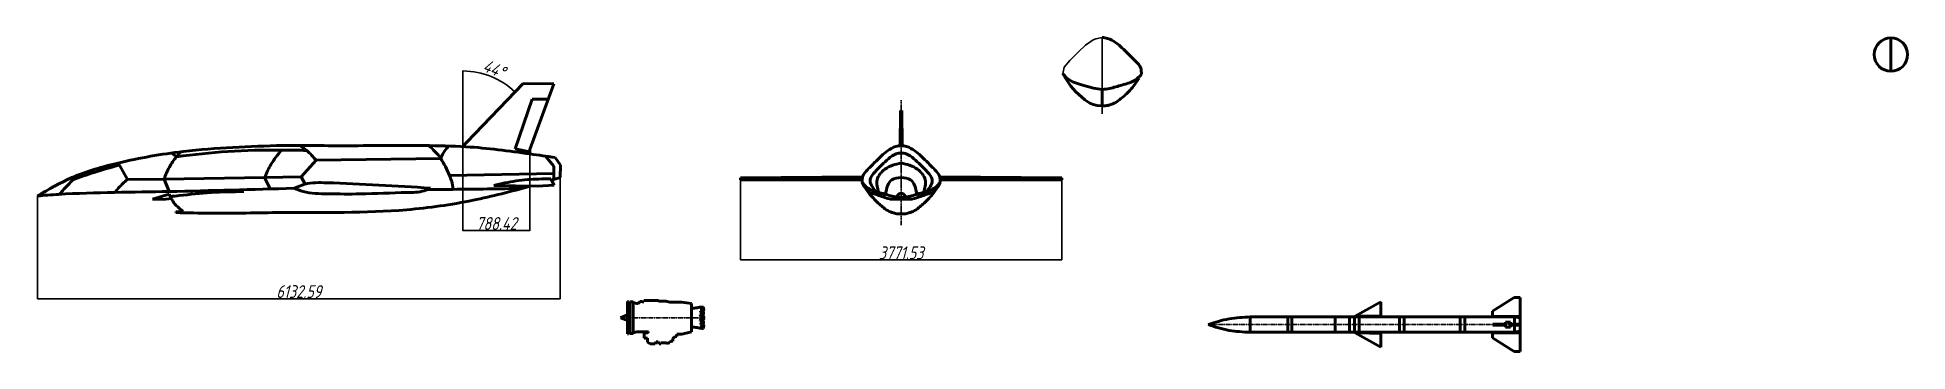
# Model space of a CAD drawing. Header units: millimetres. Extents: x 39448 to 107938, y 20141 to 52370.
# Drawn here: x 45102 to 67040, y 27525 to 31207 of the extents above; entities that cross this region are included whole.
import ezdxf

# ---------------------------------------------------------------- set-up
doc = ezdxf.new("R2010")
doc.units = ezdxf.units.MM
doc.linetypes.add('CENTER', pattern=[2, 1.25, -0.25, 0.25, -0.25])
for name, color, linetype, lineweight in [('_axes (Оси)', 6, 'CENTER', 30), ('_basic (Основной)', 4, 'Continuous', 60), ('_contour (Тонкий)', 7, 'Continuous', 30)]:
    doc.layers.add(name, color=color, linetype=linetype, lineweight=lineweight)
doc.styles.add('ESKD', font='eskd.shx', dxfattribs={"oblique": 15, "height": 5})
doc.dimstyles.new('ESKD', dxfattribs={"dimtxt": 5, "dimasz": 5, "dimexe": 2, "dimexo": 0, "dimgap": 2, "dimtad": 1, "dimtoh": 1, "dimzin": 12, "dimdsep": 46, "dimtxsty": 'ESKD', "dimblk1": 'OPEN', "dimblk2": 'OPEN', "dimsah": 1, "dimcen": 5, "dimclrd": 256, "dimclre": 256, "dimclrt": 2, "dimadec": 0, "dimazin": 0, "dimtfac": 1, "dimtmove": 0, "dimatfit": 3, "dimldrblk": 'OPEN', "dimfxl": 1, "dimtolj": 1, "dimtzin": 12, "dimlwd": -1, "dimlwe": -1, "dimarcsym": 0})

msp = doc.modelspace()

# ---------------------------------------------------------------- blocks, each defined once
blk = doc.blocks.new('_OPEN')
at = {"color": 0, "linetype": 'ByBlock'}
for p, q in [((-1, 0.2), (0, 0)), ((0, 0), (-1, -0.2)), ((0, 0), (-1, 0))]:
    blk.add_line(p, q, dxfattribs=at)
blk = doc.blocks.new('*D81')
at = {"layer": '_contour (Тонкий)', "transparency": 16777216}
blk.add_line((50092, 30675), (50092, 30816), dxfattribs=at)
blk.add_arc((50092, 29928), 886, 46.4744, 89.6766, dxfattribs=at)
at = {"layer": 'Defpoints', "color": 0, "transparency": 16777216}
for p in [(50092, 30675), (50524, 30701), (50802, 30667), (50092, 29928), (50140, 29978)]:
    blk.add_point(p, dxfattribs=at)
at = {"layer": '_contour (Тонкий)', "transparency": 16777216, "xscale": 5, "yscale": 5, "zscale": 5}
for p, rotation in [((50092, 30814), 179.8382803281872), ((50705, 30567), 316.3127270730319)]:
    blk.add_blockref('_OPEN', p, dxfattribs=dict(at, rotation=rotation))
at = {"layer": '_contour (Тонкий)', "color": 2, "transparency": 16777216, "insert": (50459, 30840), "char_height": 5, "attachment_point": 5, "rotation": 338.0755, "style": 'ESKD'}
blk.add_mtext('\\A1;{\\H30x;44°}', dxfattribs=at)
blk = doc.blocks.new('*D91')
at = {"layer": '_contour (Тонкий)', "transparency": 16777216}
for p, q in [((51234, 29564), (51234, 28142)), ((45102, 29349), (45102, 28142)), ((45107, 28144), (51229, 28144))]:
    blk.add_line(p, q, dxfattribs=at)
at = {"layer": 'Defpoints', "color": 0, "transparency": 16777216}
for p in [(51234, 29564), (45102, 29349), (51234, 28144)]:
    blk.add_point(p, dxfattribs=at)
at = {"layer": '_contour (Тонкий)', "transparency": 16777216, "xscale": 5, "yscale": 5, "zscale": 5, "rotation": 180}
blk.add_blockref('_OPEN', (45102, 28144), dxfattribs=at)
at = {"layer": '_contour (Тонкий)', "transparency": 16777216, "xscale": 5, "yscale": 5, "zscale": 5}
blk.add_blockref('_OPEN', (51234, 28144), dxfattribs=at)
at = {"layer": '_contour (Тонкий)', "color": 2, "transparency": 16777216, "insert": (48168, 28228), "char_height": 5, "attachment_point": 5, "style": 'ESKD'}
blk.add_mtext('\\A1;{\\H30x;6132.59}', dxfattribs=at)
blk = doc.blocks.new('*D90')
at = {"layer": '_contour (Тонкий)', "transparency": 16777216}
for p, q in [((50092, 29928), (50092, 28942)), ((50880, 29842), (50880, 28942)), ((50097, 28944), (50875, 28944))]:
    blk.add_line(p, q, dxfattribs=at)
at = {"layer": 'Defpoints', "color": 0, "transparency": 16777216}
for p in [(50092, 29928), (50880, 29842), (50880, 28944)]:
    blk.add_point(p, dxfattribs=at)
at = {"layer": '_contour (Тонкий)', "transparency": 16777216, "xscale": 5, "yscale": 5, "zscale": 5, "rotation": 180}
blk.add_blockref('_OPEN', (50092, 28944), dxfattribs=at)
at = {"layer": '_contour (Тонкий)', "transparency": 16777216, "xscale": 5, "yscale": 5, "zscale": 5}
blk.add_blockref('_OPEN', (50880, 28944), dxfattribs=at)
at = {"layer": '_contour (Тонкий)', "color": 2, "transparency": 16777216, "insert": (50486, 29026), "char_height": 5, "attachment_point": 5, "style": 'ESKD'}
blk.add_mtext('\\A1;{\\H30x;788.42}', dxfattribs=at)
blk = doc.blocks.new('*D85')
at = {"layer": '_contour (Тонкий)', "transparency": 16777216}
for p, q in [((53349, 29539), (53349, 28600)), ((57120, 29539), (57120, 28600)), ((53354, 28602), (57115, 28602))]:
    blk.add_line(p, q, dxfattribs=at)
at = {"layer": 'Defpoints', "color": 0, "transparency": 16777216}
for p in [(53349, 29539), (57120, 29539), (57120, 28602)]:
    blk.add_point(p, dxfattribs=at)
at = {"layer": '_contour (Тонкий)', "transparency": 16777216, "xscale": 5, "yscale": 5, "zscale": 5, "rotation": 180}
blk.add_blockref('_OPEN', (53349, 28602), dxfattribs=at)
at = {"layer": '_contour (Тонкий)', "transparency": 16777216, "xscale": 5, "yscale": 5, "zscale": 5}
blk.add_blockref('_OPEN', (57120, 28602), dxfattribs=at)
at = {"layer": '_contour (Тонкий)', "color": 2, "transparency": 16777216, "insert": (55234, 28683), "char_height": 5, "attachment_point": 5, "style": 'ESKD'}
blk.add_mtext('\\A1;{\\H30x;3771.53}', dxfattribs=at)

# ---------------------------------------------------------------- dimensions: what is measured, and where the dimension line sits
at = {"layer": '_contour (Тонкий)', "transparency": 33554687}
dim = msp.add_angular_dim_2l(base=(50524.278, 30700.986), line1=((50801.717, 30667.166), (50140.007, 29978.322)), line2=((50091.727, 29928.061), (50091.727, 30675.413)), text='{\\H30x;<>}', dimstyle='ESKD', dxfattribs=at)
dim.commit()
dim.dimension.update_dxf_attribs({"geometry": '*D81', "text_midpoint": (50458.662, 30839.715)})
for base, p1, p2, picture, middle in [((50880.15, 28943.785), (50091.727, 29928.061), (50880.15, 29842.105), '*D90', (50485.938, 29026.222)), ((51234.229, 28144.112), (45101.636, 29349.305), (51234.229, 29563.768), '*D91', (48167.933, 28228.102))]:
    dim = msp.add_linear_dim(base=base, p1=p1, p2=p2, text='{\\H30x;<>}', dimstyle='ESKD', override={"dimscale": 1, "dimtxt": 150, "dimtix": 0, "dimtofl": 1, "dimtmove": 0, "dimatfit": 3}, dxfattribs=at)
    dim.commit()
    dim.dimension.update_dxf_attribs({"geometry": picture, "text_midpoint": middle})
dim = msp.add_linear_dim(base=(57120.13094, 28601.8071), p1=(53348.60587, 29538.81341), p2=(57120.13094, 29538.81341), text='{\\H30x;<>}', dimstyle='ESKD', dxfattribs=at)
dim.commit()
dim.dimension.update_dxf_attribs({"geometry": '*D85', "text_midpoint": (55234.36841, 28682.69035)})

# ---------------------------------------------------------------- linework, layer by layer
at = {"layer": '_axes (Оси)', "ltscale": 10, "transparency": 33554687}
msp.add_line((55234.368, 30473.047), (55234.368, 29007.854), dxfattribs=at)
at = {"layer": '_axes (Оси)', "color": 1, "transparency": 33554687}
msp.add_line((51943.026, 27922.318), (52919.124, 27922.318), dxfattribs=at)
at = {"layer": '_axes (Оси)', "transparency": 33554687}
msp.add_line((58835.591, 27841.255), (62495.569, 27841.255), dxfattribs=at)
at = {"layer": '_basic (Основной)', "color": 1, "transparency": 33554687}
for p, q in [((66844.973, 31005.813), (66844.973, 31201.273)), ((66844.973, 31005.813), (66844.973, 30810.353)), ((52024.397, 28110.664), (52024.397, 27922.318)), ((52024.397, 28110.664), (52033.898, 28110.664)), ((52033.898, 28110.664), (52033.898, 27922.318)), ((52051.29, 28098.278), (52033.898, 28098.278)), ((52051.29, 28107.24), (52051.29, 28098.278)), ((52051.29, 28107.24), (52091.811, 28107.24)), ((52051.29, 28098.278), (52051.29, 27922.318)), ((52091.811, 28107.24), (52091.811, 28098.457)), ((52091.811, 28098.457), (52131.625, 28086.829)), ((52091.811, 28098.457), (52091.811, 27922.318)), ((52131.625, 28086.829), (52150.631, 28086.829)), ((52150.631, 28086.829), (52171.605, 28111.524)), ((52171.605, 28111.524), (52197.669, 28111.524)), ((52197.669, 28111.524), (52197.669, 28108.027)), ((52197.669, 28108.027), (52213.84, 28108.027)), ((52213.84, 28108.027), (52213.84, 28124.308)), ((52213.84, 28124.308), (52386.644, 28124.308)), ((52386.644, 28124.308), (52386.644, 28117.479)), ((52386.644, 28117.479), (52420.355, 28117.479)), ((52420.355, 28117.479), (52420.355, 28114.291)), ((52420.355, 28114.291), (52474.223, 28114.291)), ((52474.223, 28114.291), (52519.939, 28102.506)), ((52519.939, 28102.506), (52659.229, 28102.506)), ((52659.229, 28102.506), (52775.616, 28088.709)), ((52775.616, 28088.709), (52775.616, 28038.584)), ((51943.026, 27922.318), (52024.397, 27956.641)), ((51943.026, 27922.318), (52024.397, 27887.995)), ((52024.397, 27733.971), (52024.397, 27922.318)), ((52033.898, 27733.971), (52033.898, 27922.318)), ((52051.29, 27746.357), (52051.29, 27922.318)), ((52091.811, 27746.178), (52091.811, 27922.318)), ((52775.616, 28038.584), (52775.616, 27922.318)), ((52775.616, 27806.051), (52775.616, 27922.318)), ((52024.397, 27733.971), (52033.898, 27733.971)), ((52051.29, 27746.357), (52033.898, 27746.357)), ((52051.29, 27737.396), (52051.29, 27746.357)), ((52051.29, 27737.396), (52091.811, 27737.396)), ((52091.811, 27746.178), (52131.625, 27757.806)), ((52091.811, 27737.396), (52091.811, 27746.178)), ((52131.625, 27757.806), (52150.631, 27757.806)), ((52150.631, 27757.806), (52270.294, 27757.806)), ((52217.971, 27682.069), (52217.971, 27743.986)), ((52217.971, 27743.986), (52259.466, 27743.986)), ((52260.381, 27682.069), (52217.971, 27682.069)), ((52259.466, 27743.986), (52259.466, 27750.035)), ((52259.466, 27750.035), (52270.416, 27750.035)), ((52260.381, 27682.069), (52260.381, 27635.509)), ((52270.294, 27757.806), (52270.294, 27750.035)), ((52531.549, 27648.886), (52519.495, 27640.787)), ((52556.249, 27648.886), (52531.549, 27648.886)), ((52583.716, 27701.629), (52556.249, 27679.702)), ((52556.249, 27679.702), (52556.249, 27648.886)), ((52604.069, 27701.629), (52583.716, 27701.629)), ((52660.82, 27728.427), (52604.069, 27728.427)), ((52604.069, 27728.427), (52604.069, 27701.629)), ((52660.82, 27728.427), (52775.616, 27755.927)), ((52775.616, 27755.927), (52775.616, 27806.051)), ((52260.381, 27635.509), (52290.32, 27614.897)), ((52290.32, 27614.897), (52341.001, 27614.897)), ((52341.001, 27614.897), (52349.48, 27614.897)), ((52349.48, 27614.897), (52359.308, 27638.592)), ((52359.308, 27638.592), (52384.905, 27638.592)), ((52384.905, 27638.592), (52396.245, 27615.073)), ((52416.741, 27614.712), (52396.245, 27615.073)), ((52464.35, 27627.882), (52416.741, 27627.882)), ((52416.741, 27627.882), (52416.741, 27614.712)), ((52481.073, 27628.128), (52464.35, 27627.882)), ((52481.152, 27622.749), (52481.073, 27628.128)), ((52499.223, 27623.015), (52481.152, 27622.749)), ((52519.692, 27627.354), (52499.164, 27627.052)), ((52499.164, 27627.052), (52499.223, 27623.015)), ((52519.495, 27640.787), (52519.692, 27627.354))]:
    msp.add_line(p, q, dxfattribs=at)
at = {"layer": '_basic (Основной)', "transparency": 33554687}
for p, q in [((57134.514, 30775.041), (57161.007, 30728.325)), ((57161.007, 30728.325), (57225.869, 30634.708)), ((58025.918, 30728.325), (57961.056, 30634.708)), ((50801.717, 30667.166), (50140.007, 29978.322)), ((51160.43, 30664.262), (50801.717, 30667.166)), ((51160.43, 30664.262), (50880.15, 29892.793)), ((50905.352, 30482.544), (50704.975, 29901.551)), ((51094.41, 30482.544), (50905.352, 30482.544)), ((55227.201, 30351.161), (55221.377, 29931.356)), ((55227.201, 30351.161), (55234.368, 30351.062)), ((55241.536, 30351.161), (55234.368, 30351.062)), ((55241.536, 30351.161), (55247.36, 29931.356)), ((50140.007, 29978.322), (50091.727, 29928.061)), ((50704.975, 29901.551), (50880.15, 29867.449)), ((50880.15, 29892.793), (50880.15, 29842.105)), ((46157.616, 29541.04), (46050.793, 29735.461)), ((48196.171, 29572.993), (48370.26, 29767.085)), ((48370.26, 29767.085), (49832.578, 29788.924)), ((51161.35, 29699.938), (51060.628, 29816.438)), ((51161.35, 29610.674), (51161.35, 29699.938)), ((51237.168, 29708.505), (51176.139, 29799.84)), ((51234.229, 29563.768), (51237.168, 29708.505)), ((45518.168, 29538.435), (45507.101, 29563.75)), ((46157.616, 29541.04), (46587.848, 29547.784)), ((46587.848, 29547.784), (47767.547, 29566.275)), ((46587.848, 29547.784), (46647.065, 29401.462)), ((47181.966, 29392.014), (47181.799, 29413.294)), ((47767.547, 29566.275), (48196.171, 29572.993)), ((47832.675, 29431.108), (47767.547, 29566.275)), ((48196.171, 29572.993), (48242.513, 29487.667)), ((49934.853, 29588.9), (51161.35, 29610.674)), ((50454.418, 29472.957), (50963.782, 29462.01)), ((50963.782, 29462.01), (51162.69, 29474.813)), ((51162.69, 29474.813), (51126.299, 29548.585)), ((51161.35, 29610.674), (51161.35, 29542.778)), ((53348.606, 29538.813), (53348.898, 29560.659)), ((54776.057, 29536.604), (53348.606, 29538.813)), ((53348.898, 29560.659), (54781.728, 29574.51)), ((54775.42, 29507.869), (54801.913, 29461.153)), ((54801.913, 29461.153), (54866.775, 29367.536)), ((54870.659, 29381.559), (54830.862, 29452.899)), ((55598.078, 29381.559), (55637.875, 29452.899)), ((55666.824, 29461.153), (55601.962, 29367.536)), ((55693.317, 29507.869), (55666.824, 29461.153)), ((57119.839, 29560.659), (55687.009, 29574.51)), ((55692.68, 29536.604), (57120.131, 29538.813)), ((57120.131, 29538.813), (57119.839, 29560.659)), ((46646.567, 29371.579), (46452.179, 29312.419)), ((46452.179, 29312.419), (46576.384, 29307.897)), ((46576.384, 29307.897), (46673.176, 29318.615)), ((46813.491, 29171.251), (46724.887, 29163.493)), ((46724.887, 29163.493), (46725.699, 29154.212))]:
    msp.add_line(p, q, dxfattribs=at)
at = {"layer": '_basic (Основной)', "color": 2, "transparency": 33554687}
for p, q in [((60560.43, 27938.844), (60861.665, 28107.651)), ((60861.665, 28107.651), (60861.665, 27940.063)), ((62171.212, 27997.411), (62425.098, 28157.258)), ((62425.098, 28157.258), (62494.183, 28157.258)), ((62494.183, 28157.258), (62495.569, 27919.998)), ((59328.143, 27931.25), (62428.554, 27931.25)), ((59328.143, 27931.25), (59328.143, 27841.255)), ((59770.221, 27931.25), (59770.221, 27841.255)), ((59816.75, 27931.25), (59816.75, 27841.255)), ((60326.6, 27931.25), (60326.6, 27841.255)), ((60495.478, 27931.25), (60495.478, 27841.255)), ((60550.86, 27931.25), (60550.86, 27841.255)), ((60727.361, 27940.063), (60560.43, 27938.844)), ((60606.155, 27931.25), (60606.155, 27841.255)), ((60653.073, 27939.52), (60653.133, 27931.25)), ((60861.665, 27940.063), (60727.361, 27940.063)), ((60727.361, 27940.063), (60727.361, 27931.25)), ((61078.6, 27931.25), (61078.6, 27841.255)), ((61136.055, 27931.25), (61136.055, 27841.255)), ((61791.728, 27931.25), (61791.728, 27841.255)), ((61845.654, 27931.25), (61845.654, 27841.255)), ((62171.212, 27936.157), (62171.212, 27997.411)), ((62171.212, 27936.157), (62495.464, 27938.051)), ((62171.212, 27936.157), (62171.212, 27931.25)), ((62323.01, 27870.275), (62384.003, 27870.275)), ((62323.01, 27870.275), (62323.01, 27841.255)), ((62384.003, 27870.275), (62384.003, 27841.255)), ((62428.554, 27931.25), (62495.569, 27919.998)), ((62428.554, 27931.25), (62428.554, 27841.255)), ((62495.569, 27841.255), (62495.569, 27919.998)), ((59328.143, 27751.261), (59328.143, 27841.255)), ((59328.143, 27751.261), (62428.554, 27751.261)), ((59770.221, 27751.261), (59770.221, 27841.255)), ((59816.75, 27751.261), (59816.75, 27841.255)), ((60326.6, 27751.261), (60326.6, 27841.255)), ((60495.478, 27751.261), (60495.478, 27841.255)), ((60550.86, 27751.261), (60550.86, 27841.255)), ((60560.43, 27743.667), (60861.665, 27574.859)), ((60727.361, 27742.448), (60560.43, 27743.667)), ((60606.155, 27751.261), (60606.155, 27841.255)), ((60653.073, 27742.99), (60653.133, 27751.261)), ((60727.361, 27742.448), (60727.361, 27751.261)), ((60861.665, 27742.448), (60727.361, 27742.448)), ((60861.665, 27574.859), (60861.665, 27742.448)), ((61078.6, 27751.261), (61078.6, 27841.255)), ((61136.055, 27751.261), (61136.055, 27841.255)), ((61791.728, 27751.261), (61791.728, 27841.255)), ((61845.654, 27751.261), (61845.654, 27841.255)), ((62171.212, 27746.354), (62171.212, 27751.261)), ((62171.212, 27746.354), (62171.212, 27685.1)), ((62171.212, 27746.354), (62495.464, 27744.46)), ((62171.212, 27685.1), (62425.098, 27525.252)), ((62173.464, 27848.08), (62323.01, 27848.08)), ((62173.464, 27848.08), (62173.464, 27841.255)), ((62173.464, 27834.43), (62173.464, 27841.255)), ((62173.464, 27834.43), (62323.01, 27834.43)), ((62323.01, 27812.236), (62323.01, 27841.255)), ((62323.01, 27812.236), (62384.003, 27812.236)), ((62384.003, 27848.08), (62495.569, 27848.08)), ((62384.003, 27812.236), (62384.003, 27841.255)), ((62384.003, 27834.43), (62495.569, 27834.43)), ((62428.554, 27751.261), (62428.554, 27841.255)), ((62428.554, 27751.261), (62495.569, 27762.512)), ((62494.183, 27525.252), (62495.569, 27762.512)), ((62495.569, 27841.255), (62495.569, 27762.512)), ((62425.098, 27525.252), (62494.183, 27525.252))]:
    msp.add_line(p, q, dxfattribs=at)
at = {"layer": '_basic (Основной)', "transparency": 33554687}
msp.add_lwpolyline([(57593.462, 30596.673), (57491.646, 30612.722), (57348.462, 30652.556), (57245.943, 30686.474), (57172.22, 30735.028), (57134.514, 30775.041), (57161.007, 30728.325), (57225.869, 30634.708), (57279.516, 30574.09), (57390.662, 30475.273), (57448.633, 30437.658), (57487.689, 30422.717), (57533.44, 30409.538), (57593.462, 30406.22), (57593.462, 30596.673)], dxfattribs=at)
at = {"layer": '_basic (Основной)', "color": 1, "transparency": 33554687}
msp.add_circle((66844.973, 31005.813), 195.46, dxfattribs=at)
at = {"layer": '_basic (Основной)', "transparency": 33554687}
for start, end in [(90, 172.5102826), (7.4897174, 90)]:
    msp.add_arc((55234.368, 29329.501), 50.208, start, end, dxfattribs=at)
for points in [[(57593.462, 31207.031), (57656.118, 31195.595), (57754.248, 31144.205), (57888.622, 31023.483), (57987.802, 30923.85), (58043.952, 30848.339), (58052.411, 30775.041)], [(58052.411, 30775.041), (58020.104, 30740.107), (57963.82, 30698.012), (57824.576, 30648.655), (57679.468, 30609.386), (57593.462, 30596.673)], [(57961.056, 30634.708), (57905.678, 30574.179), (57848.465, 30520.153), (57800.303, 30479.429), (57732.557, 30435.003), (57703.74, 30424.153), (57660.714, 30410.897), (57593.462, 30406.444)], [(45101.636, 29349.305), (45507.251, 29563.816), (46048.711, 29734.968), (46811.457, 29870.043), (47979.139, 29941.102)], [(47979.139, 29941.102), (48755.221, 29938.199), (49641.945, 29939.675), (50129.271, 29925.872), (50881.845, 29841.867), (51176.139, 29799.84)], [(55234.368, 29939.859), (55171.713, 29928.423), (55073.582, 29877.033), (54939.209, 29756.311), (54840.028, 29656.678), (54783.879, 29581.167), (54775.42, 29507.869)], [(55234.368, 29852.925), (55174.224, 29841.948), (55086.421, 29785.39), (55007.968, 29714.558), (54923.764, 29627.02), (54870.841, 29541.591), (54934.071, 29401.462)], [(55234.368, 29939.859), (55297.024, 29928.423), (55395.154, 29877.033), (55529.528, 29756.311), (55628.709, 29656.678), (55684.858, 29581.167), (55693.317, 29507.869)], [(55234.368, 29852.925), (55294.513, 29841.948), (55382.316, 29785.39), (55460.769, 29714.558), (55544.973, 29627.02), (55597.896, 29541.591), (55534.666, 29401.462)], [(55234.368, 29735.461), (55043.018, 29661.926), (54952.638, 29538.253), (54970.649, 29390.604)], [(55234.368, 29735.461), (55425.719, 29661.926), (55516.099, 29538.253), (55498.088, 29390.604)], [(45101.636, 29349.305), (45347.566, 29367.42), (46006.879, 29390.515), (46646.729, 29401.455), (48113.177, 29439.307)], [(48113.177, 29439.307), (48238.511, 29486.617), (48496.075, 29503.894), (49712.128, 29441.449)], [(48113.177, 29439.307), (48217.603, 29402.516), (48509.976, 29373.816), (48887.111, 29372.722), (49439.421, 29389.142), (49637.99, 29410.702), (49712.128, 29441.449)], [(50454.418, 29472.957), (50717.52, 29525.121), (50985.255, 29547.062), (51126.299, 29548.585)], [(54775.42, 29507.869), (54807.727, 29472.935), (54864.01, 29430.84), (55003.254, 29381.483), (55148.363, 29342.214), (55234.368, 29329.501)], [(55234.368, 29563.75), (55125.891, 29538.435), (55049.156, 29368.032)], [(55234.368, 29563.75), (55342.846, 29538.435), (55419.581, 29368.032)], [(55693.317, 29507.869), (55661.01, 29472.935), (55604.726, 29430.84), (55465.483, 29381.483), (55320.374, 29342.214), (55234.368, 29329.501)], [(46813.491, 29171.251), (46728.164, 29238.789), (46646.567, 29371.579)], [(54866.775, 29367.536), (54869.001, 29379.774), (54900.251, 29377.781), (54956.101, 29361.171), (55025.913, 29336.921), (55097.775, 29314.966), (55144.52, 29311.292), (55183.292, 29311.468), (55234.368, 29312.419)], [(54866.775, 29367.536), (54922.153, 29307.007), (54979.366, 29252.981), (55027.528, 29212.257), (55095.273, 29167.831), (55124.091, 29156.981), (55167.117, 29143.725), (55234.368, 29139.272)], [(55601.962, 29367.536), (55599.736, 29379.774), (55568.486, 29377.781), (55512.636, 29361.171), (55442.824, 29336.921), (55370.962, 29314.966), (55324.217, 29311.292), (55285.444, 29311.468), (55234.368, 29312.419)], [(55601.962, 29367.536), (55546.584, 29307.007), (55489.371, 29252.981), (55441.209, 29212.257), (55373.464, 29167.831), (55344.646, 29156.981), (55301.62, 29143.725), (55234.368, 29139.272)]]:
    msp.add_spline(points, degree=3, dxfattribs=at)
for points, knots in [([(46587.848, 29547.784), (46606.504, 29594.983), (46643.18, 29687.772), (46716.893, 29791.207), (46767.058, 29847.404), (46784.99, 29866.851)], [0, 0, 0, 0, 303.53139712, 596.71935794, 755.458970012, 755.458970012, 755.458970012, 755.458970012]), ([(46733.756, 29808.665), (46726.167, 29814.841), (46707.837, 29829.758), (46689.286, 29844.397), (46678.376, 29852.925)], [0, 0, 0, 0, 58.706714644, 141.79175252, 141.79175252, 141.79175252, 141.79175252]), ([(48260.573, 29882.611), (48159.528, 29884.287), (47851.718, 29889.394), (47340.94, 29881.428), (46934.564, 29833.482), (46733.756, 29808.665)], [0, 0, 0, 0, 606.432370556, 1847.341013731, 3060.532968425, 3060.532968425, 3060.532968425, 3060.532968425]), ([(47767.547, 29566.275), (47790.487, 29617.761), (47841.951, 29733.268), (47920.56, 29832.253), (47965.105, 29886.523)], [0, 0, 0, 0, 336.815072317, 755.635816948, 755.635816948, 755.635816948, 755.635816948]), ([(48370.26, 29767.085), (48335.54, 29807.79), (48279.315, 29873.708), (48208.592, 29922.349), (48180.622, 29939.859)], [0, 0, 0, 0, 318.606121294, 515.958694985, 515.958694985, 515.958694985, 515.958694985]), ([(49978.081, 29426.628), (49975.278, 29458.543), (49968.299, 29515.05), (49913.622, 29635.083), (49847.238, 29792.787), (49744.612, 29893.282), (49692.189, 29939.272)], [50.971770044, 50.971770044, 50.971770044, 50.971770044, 241.393678725, 391.388349018, 838.417587007, 1251.738473157, 1251.738473157, 1251.738473157, 1251.738473157]), ([(49832.578, 29788.924), (49845.583, 29818.658), (49869.466, 29873.263), (49910.322, 29916.013), (49929.799, 29934.878)], [0, 0, 0, 0, 192.691142756, 353.866550288, 353.866550288, 353.866550288, 353.866550288]), ([(45518.168, 29538.435), (45600.718, 29568.727), (45780.158, 29634.573), (45964.673, 29684.334), (46064.548, 29710.426)], [0, 0, 0, 0, 527.312302881, 1146.229183356, 1146.229183356, 1146.229183356, 1146.229183356]), ([(45357.287, 29368.032), (45375.505, 29387.886), (45428.424, 29445.352), (45482.648, 29501.593), (45518.168, 29538.435)], [47.562741321, 47.562741321, 47.562741321, 47.562741321, 209.237400486, 516.278314829, 516.278314829, 516.278314829, 516.278314829]), ([(46011.692, 29390.604), (46025.24, 29409.009), (46068.245, 29464.243), (46121.623, 29510.112), (46157.616, 29541.04)], [98.038004485, 98.038004485, 98.038004485, 98.038004485, 234.940875502, 518.349721731, 518.349721731, 518.349721731, 518.349721731]), ([(46660.217, 29343.73), (46695.52, 29346.911), (46856.167, 29361.483), (47142.542, 29396.828), (47395.485, 29399.157), (47522.462, 29400.325)], [19.965316326, 19.965316326, 19.965316326, 19.965316326, 232.654642251, 987.852651806, 1749.114527542, 1749.114527542, 1749.114527542, 1749.114527542]), ([(46724.887, 29154.212), (46863.788, 29151.133), (47276.132, 29141.993), (48179.054, 29164.31), (49207.467, 29140.106), (50184.146, 29278.832), (50660.713, 29402.002), (50882.936, 29463.747)], [0, 0, 0, 0, 833.499817721, 2474.328090222, 5419.825167314, 6990.242896936, 8373.259182018, 8373.259182018, 8373.259182018, 8373.259182018]), ([(49676.975, 29425.554), (49775.943, 29425.622), (50146.79, 29426.729), (50517.599, 29433.261), (50789.452, 29438.05)], [3109.274466577, 3109.274466577, 3109.274466577, 3109.274466577, 3703.085657485, 5334.402052285, 5334.402052285, 5334.402052285, 5334.402052285])]:
    msp.add_open_spline(points, degree=3, knots=knots, dxfattribs=at)
msp.add_open_spline([(51133.162, 29534.673), (51166.855, 29544.354), (51200.542, 29554.061), (51234.229, 29563.768)], degree=3, dxfattribs=at)
at = {"layer": '_basic (Основной)', "color": 1, "transparency": 33554687}
for points in [[(52775.616, 28038.584), (52796.263, 28035.364), (52854.748, 28041.719), (52881.446, 28046.571), (52916.583, 28047.265)], [(52916.583, 28047.265), (52916.654, 28040.858), (52906.105, 28032.862), (52887.094, 28029.501), (52875.966, 28022.432)], [(52875.966, 28022.432), (52888.385, 28025.518), (52899.379, 28027.856), (52912.711, 28027.622), (52918.676, 28024.232), (52919.962, 28014.879), (52916.571, 28009.851), (52906.162, 28005.759), (52896.923, 28005.759), (52887.917, 28002.602), (52879.262, 27997.575)], [(52879.262, 27997.575), (52882.735, 27992.697), (52892.339, 27987.076), (52907.565, 27986.491), (52915.647, 27984.617), (52916.936, 27979.583), (52916.936, 27972.557), (52915.53, 27968.108), (52907.331, 27963.542), (52890.348, 27963.776), (52876.41, 27955.345)], [(52876.41, 27955.345), (52879.107, 27949.813), (52887.305, 27940.446), (52908.974, 27940.446), (52916.236, 27938.455), (52919.124, 27922.318)], [(52876.41, 27889.29), (52879.107, 27894.822), (52887.305, 27904.19), (52908.974, 27904.19), (52916.236, 27906.18), (52919.124, 27922.318)], [(52879.262, 27847.06), (52882.735, 27851.939), (52892.339, 27857.559), (52907.565, 27858.144), (52915.647, 27860.018), (52916.936, 27865.053), (52916.936, 27872.078), (52915.53, 27876.527), (52907.331, 27881.094), (52890.348, 27880.86), (52876.41, 27889.29)], [(52775.616, 27806.051), (52796.263, 27809.272), (52854.748, 27802.917), (52881.446, 27798.064), (52916.583, 27797.371)], [(52875.966, 27822.203), (52888.385, 27819.117), (52899.379, 27816.779), (52912.711, 27817.013), (52918.676, 27820.403), (52919.962, 27829.757), (52916.571, 27834.784), (52906.162, 27838.876), (52896.923, 27838.876), (52887.917, 27842.033), (52879.262, 27847.06)], [(52916.583, 27797.371), (52916.654, 27803.778), (52906.105, 27811.774), (52887.094, 27815.134), (52875.966, 27822.203)]]:
    msp.add_spline(points, degree=3, dxfattribs=at)
at = {"layer": '_basic (Основной)', "color": 2, "transparency": 33554687}
for points in [[(58835.591, 27841.255), (59081.853, 27908.641), (59328.143, 27931.25)], [(58835.591, 27841.255), (59081.853, 27773.87), (59328.143, 27751.261)]]:
    msp.add_spline(points, degree=3, dxfattribs=at)
at = {"layer": '_contour (Тонкий)', "transparency": 33554687}
for p, q in [((57398.42, 31117.081), (57488.277, 31178.725)), ((57488.277, 31178.725), (57516.325, 31190.882)), ((57516.325, 31190.882), (57572.282, 31204.229)), ((57572.282, 31204.229), (57593.462, 31207.031)), ((57593.462, 31207.031), (57593.462, 30310.121)), ((57144.938, 30858.309), (57211.162, 30936.491)), ((57211.162, 30936.491), (57314.714, 31039.835)), ((57314.714, 31039.835), (57398.42, 31117.081)), ((57134.514, 30775.041), (57134.695, 30800.456)), ((57134.514, 30775.041), (57172.22, 30735.028)), ((57134.514, 30775.041), (57147.76, 30751.683)), ((57134.695, 30800.456), (57144.938, 30858.309)), ((57147.76, 30751.683), (57161.007, 30728.325)), ((57161.007, 30728.325), (57191.29, 30684.617)), ((57172.22, 30735.028), (57172.22, 30735.028)), ((57172.22, 30735.028), (57245.943, 30686.474)), ((50091.727, 29928.061), (50091.727, 30675.413)), ((57191.29, 30684.617), (57225.869, 30634.708)), ((57225.869, 30634.708), (57279.516, 30574.09)), ((57245.943, 30686.474), (57348.462, 30652.556)), ((57279.516, 30574.09), (57390.662, 30475.273)), ((57348.462, 30652.556), (57491.646, 30612.722)), ((57491.646, 30612.722), (57593.462, 30596.673)), ((57390.662, 30475.273), (57448.633, 30437.658)), ((57448.633, 30437.658), (57487.689, 30422.717)), ((57487.689, 30422.717), (57533.44, 30409.538)), ((57533.44, 30409.538), (57593.462, 30406.22))]:
    msp.add_line(p, q, dxfattribs=at)
msp.add_lwpolyline([(57593.462, 31207.031), (57516.325, 31190.882), (57488.277, 31178.725), (57398.42, 31117.081), (57314.714, 31039.835), (57211.162, 30936.491), (57144.938, 30858.309), (57134.695, 30800.456), (57134.514, 30775.041), (57172.22, 30735.028), (57245.943, 30686.474), (57348.462, 30652.556), (57491.646, 30612.722), (57593.462, 30596.673), (57593.462, 31207.031)], dxfattribs=at)

msp.set_redraw_order([(e.dxf.handle, doc.entitydb.next_handle()) for e in msp.query("TEXT MTEXT ATTDEF DIMENSION ARC_DIMENSION")])  # texts and dimensions are drawn at this point

doc.saveas('drawing.dxf')
